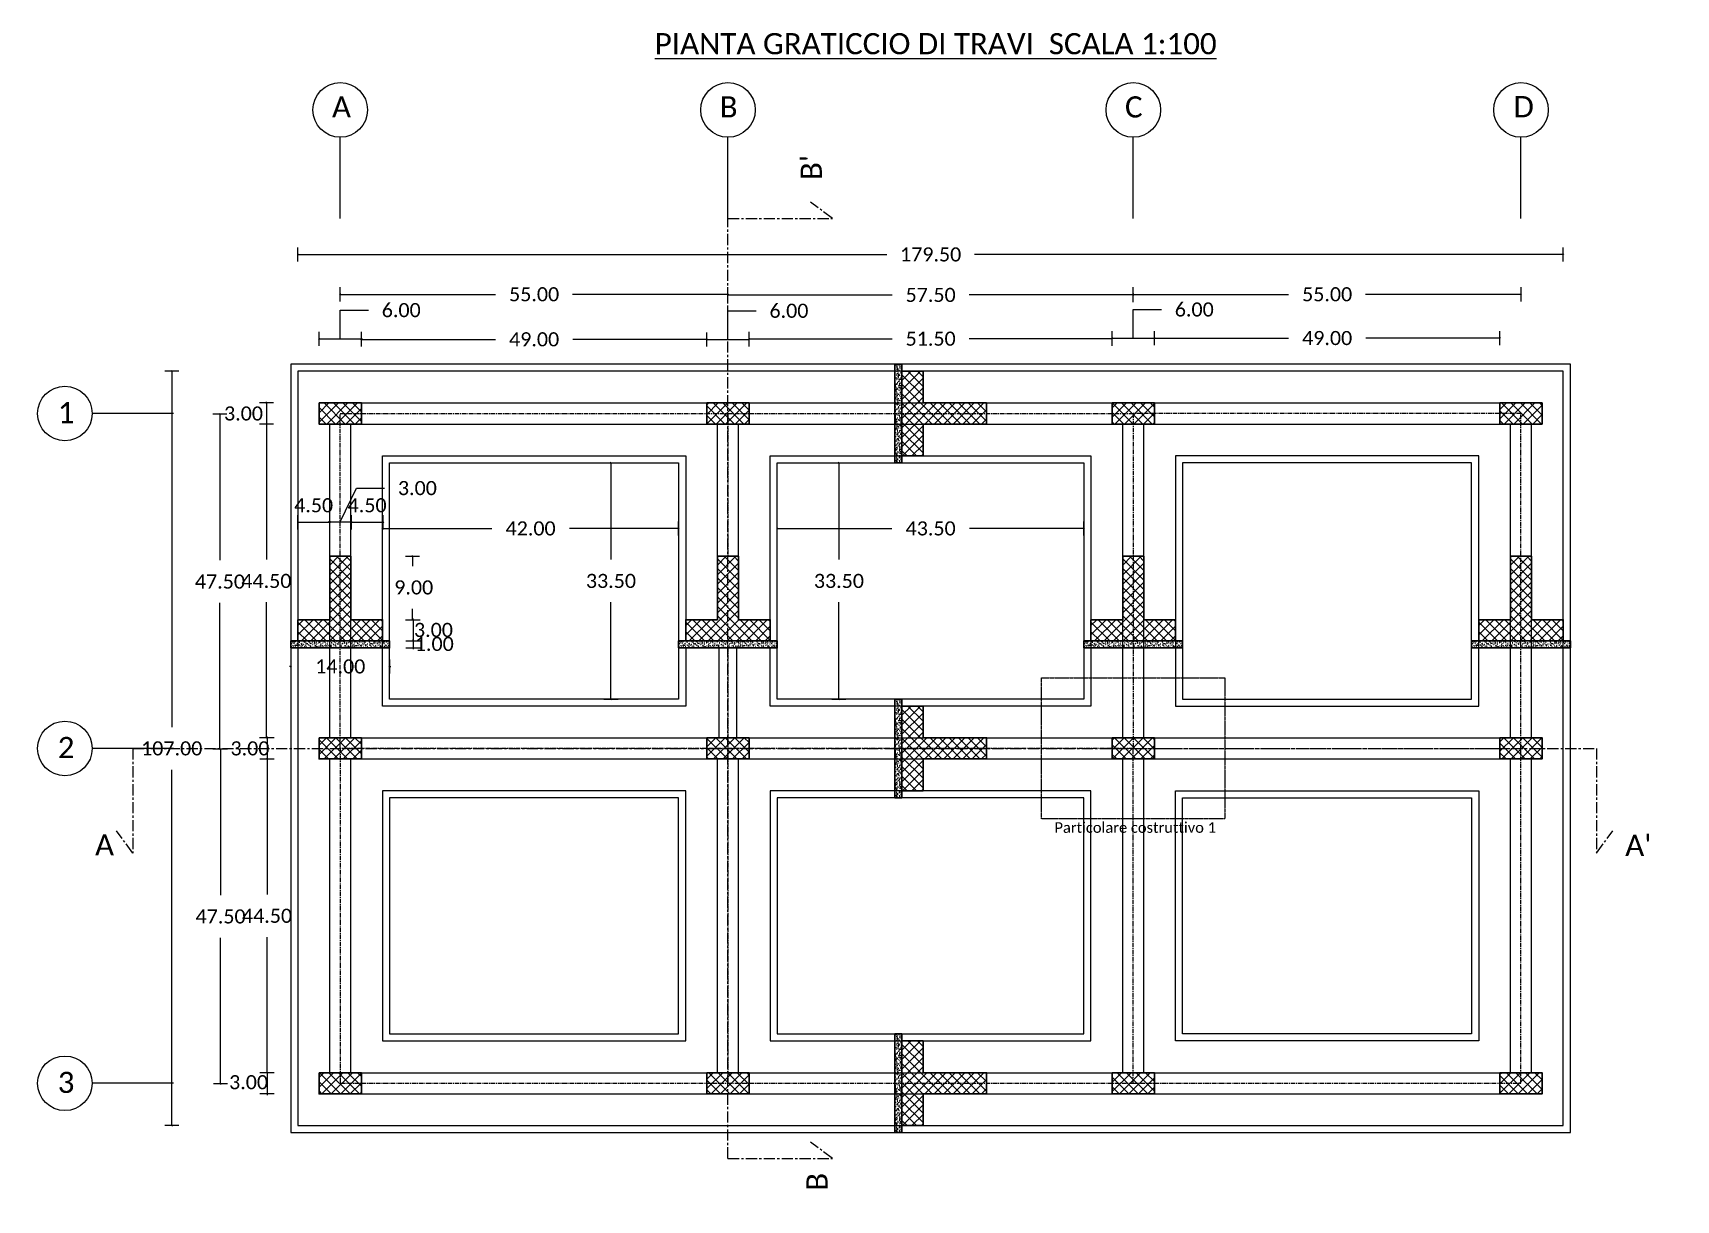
# Paper-space layout 'pianta A4' of a CAD drawing. Header units: millimetres. Extents: x 32 to 266, y 27 to 193.
# The model-space entities are those that its viewports show. They can reach past a viewport. Long polylines and large blocks are cut down to what shows.
import ezdxf

# ---------------------------------------------------------------- set-up
doc = ezdxf.new("R2010")
doc.units = ezdxf.units.MM
doc.linetypes.add('CENTRO', pattern=[50.8, 31.75, -6.35, 6.35, -6.35])
for name, color, linetype, lineweight in [('armature longitudinali', 5, 'Continuous', 25), ('Fondazione', 7, 'Continuous', 25), ('pilastri', 5, 'Continuous', 30)]:
    doc.layers.add(name, color=color, linetype=linetype, lineweight=lineweight)
doc.layers.add("linea d'asse", color=7, linetype='CENTRO')
doc.layers.add('linea di sezione', color=10, linetype='CENTRO')
doc.layers.get('Defpoints').off()
doc.styles.get("Standard").update_dxf_attribs({"font": 'calibri.ttf', "height": 2})
doc.dimstyles.new('per particolari', dxfattribs={"dimtxt": 2, "dimasz": 0.18, "dimexe": 1, "dimexo": 0.9, "dimgap": 2, "dimtad": 0, "dimtih": 1, "dimtoh": 1, "dimzin": 0, "dimdsep": 46, "dimtxsty": 'Standard', "dimblk": 'OBLIQUE', "dimcen": 0.09, "dimclrd": 252, "dimclre": 252, "dimadec": 0, "dimazin": 0, "dimtfac": 1, "dimtofl": 0, "dimtmove": 1, "dimatfit": 3, "dimfxl": 1, "dimfxlon": 1, "dimtolj": 1, "dimtzin": 0, "dimarcsym": 0})
pattern_1 = [(0, (-21.623, 0), (0, 6.985), [5.08, -1.905]), (90, (-21.623, 0), (-6.985, 4e-16), [5.08, -1.905])]

psp = doc.layouts.new('pianta A4')

# ---------------------------------------------------------------- texts
at = {"layer": 'Fondazione', "insert": (120.652, 193.022), "char_height": 3, "attachment_point": 1}
psp.add_mtext_dynamic_manual_height_columns('{\\LPIANTA GRATICCIO DI TRAVI  SCALA 1:100}', width=134.65926, gutter_width=10, heights=[0], dxfattribs=at)
at = {"layer": 'Fondazione', "color": 1, "insert": (177.353, 81.091), "char_height": 1.5, "attachment_point": 1}
psp.add_mtext_dynamic_manual_height_columns('Particolare costruttivo 1', width=50.18305, gutter_width=10, heights=[0], dxfattribs=at)

msp = doc.modelspace()

# ---------------------------------------------------------------- texts
at = {"layer": 'armature longitudinali', "ltscale": 0.5, "char_height": 0.3, "attachment_point": 1}
for s, insert in [('A', (2412.085, 1915.966)), ('B', (2417.585, 1915.966)), ('C', (2423.335, 1915.966)), ('D', (2428.848, 1915.969)), ('1', (2408.195, 1911.63)), ('2', (2408.195, 1906.88)), ('3', (2408.195, 1902.13))]:
    msp.add_mtext_dynamic_manual_height_columns(s, width=0.51035, gutter_width=0.5, heights=[0], dxfattribs=dict(at, insert=insert))
at = {"layer": 'linea di sezione', "ltscale": 0.5, "char_height": 0.3, "attachment_point": 1, "rotation": 90}
for s, insert in [("B'", (2418.735, 1914.778)), ('B', (2418.816, 1900.442))]:
    msp.add_mtext_dynamic_manual_height_columns(s, width=0.64436, gutter_width=10, heights=[0.568], dxfattribs=dict(at, insert=insert))
at = {"layer": 'linea di sezione', "ltscale": 0.5, "char_height": 0.3, "attachment_point": 1}
for s, heights, insert in [('A', [0], (2408.724, 1905.498)), ("A'", [0.568], (2430.431, 1905.492))]:
    msp.add_mtext_dynamic_manual_height_columns(s, width=0.64436, gutter_width=10, heights=heights, dxfattribs=dict(at, insert=insert))

# ---------------------------------------------------------------- blocks, each defined once
blk = doc.blocks.new('_Oblique')
at = {"color": 0, "linetype": 'ByBlock', "lineweight": -2}
blk.add_line((-0.5, -0.5), (0.5, 0.5), dxfattribs=at)
blk = doc.blocks.new('*D173')
at = {"layer": 'Fondazione', "color": 252, "linetype": 'Continuous', "lineweight": -2}
for p, q in [((76.04, 149.67), (76.04, 153.72)), ((76.04, 153.72), (80.04, 153.72)), ((73.04, 149.67), (79.04, 149.67))]:
    blk.add_line(p, q, dxfattribs=at)
at = {"layer": 'Fondazione', "color": 252, "lineweight": -2}
for p, q in [((73.04, 148.67), (73.04, 150.67)), ((79.04, 148.67), (79.04, 150.67))]:
    blk.add_line(p, q, dxfattribs=at)
at = {"layer": 'Fondazione', "color": 252, "lineweight": -2, "xscale": 0.18, "yscale": 0.18, "zscale": 0.18, "rotation": 180}
blk.add_blockref('_Oblique', (73.04, 149.67), dxfattribs=at)
at = {"layer": 'Fondazione', "color": 252, "lineweight": -2, "xscale": 0.18, "yscale": 0.18, "zscale": 0.18}
blk.add_blockref('_Oblique', (79.04, 149.67), dxfattribs=at)
at = {"layer": 'Fondazione', "color": 0, "insert": (84.69, 153.72), "char_height": 2, "attachment_point": 5}
blk.add_mtext('\\A1;6.00', dxfattribs=at)
blk = doc.blocks.new('*D174')
at = {"layer": 'Fondazione', "color": 252, "lineweight": -2}
for p, q in [((79.04, 148.58), (79.04, 150.58)), ((128.04, 148.58), (128.04, 150.58))]:
    blk.add_line(p, q, dxfattribs=at)
at = {"layer": 'Fondazione', "color": 252, "linetype": 'Continuous', "lineweight": -2}
for p, q in [((79.04, 149.58), (98.04, 149.58)), ((128.04, 149.58), (109.04, 149.58))]:
    blk.add_line(p, q, dxfattribs=at)
at = {"layer": 'Fondazione', "color": 252, "lineweight": -2, "xscale": 0.18, "yscale": 0.18, "zscale": 0.18, "rotation": 180}
blk.add_blockref('_Oblique', (79.04, 149.58), dxfattribs=at)
at = {"layer": 'Fondazione', "color": 252, "lineweight": -2, "xscale": 0.18, "yscale": 0.18, "zscale": 0.18}
blk.add_blockref('_Oblique', (128.04, 149.58), dxfattribs=at)
at = {"layer": 'Fondazione', "color": 0, "insert": (103.54, 149.58), "char_height": 2, "attachment_point": 5}
blk.add_mtext('\\A1;49.00', dxfattribs=at)
blk = doc.blocks.new('*D175')
at = {"layer": 'Fondazione', "color": 252, "linetype": 'Continuous', "lineweight": -2}
for p, q in [((131.04, 149.58), (131.04, 153.63)), ((131.04, 153.63), (135.04, 153.63)), ((128.04, 149.58), (134.04, 149.58))]:
    blk.add_line(p, q, dxfattribs=at)
at = {"layer": 'Fondazione', "color": 252, "lineweight": -2}
for p, q in [((128.04, 148.58), (128.04, 150.58)), ((134.04, 148.58), (134.04, 150.58))]:
    blk.add_line(p, q, dxfattribs=at)
at = {"layer": 'Fondazione', "color": 252, "lineweight": -2, "xscale": 0.18, "yscale": 0.18, "zscale": 0.18, "rotation": 180}
blk.add_blockref('_Oblique', (128.04, 149.58), dxfattribs=at)
at = {"layer": 'Fondazione', "color": 252, "lineweight": -2, "xscale": 0.18, "yscale": 0.18, "zscale": 0.18}
blk.add_blockref('_Oblique', (134.04, 149.58), dxfattribs=at)
at = {"layer": 'Fondazione', "color": 0, "insert": (139.69, 153.63), "char_height": 2, "attachment_point": 5}
blk.add_mtext('\\A1;6.00', dxfattribs=at)
blk = doc.blocks.new('*D176')
at = {"layer": 'Fondazione', "color": 252, "lineweight": -2}
for p, q in [((134.04, 148.67), (134.04, 150.67)), ((185.54, 148.67), (185.54, 150.67))]:
    blk.add_line(p, q, dxfattribs=at)
at = {"layer": 'Fondazione', "color": 252, "linetype": 'Continuous', "lineweight": -2}
for p, q in [((134.04, 149.67), (154.33, 149.67)), ((185.54, 149.67), (165.25, 149.67))]:
    blk.add_line(p, q, dxfattribs=at)
at = {"layer": 'Fondazione', "color": 252, "lineweight": -2, "xscale": 0.18, "yscale": 0.18, "zscale": 0.18, "rotation": 180}
blk.add_blockref('_Oblique', (134.04, 149.67), dxfattribs=at)
at = {"layer": 'Fondazione', "color": 252, "lineweight": -2, "xscale": 0.18, "yscale": 0.18, "zscale": 0.18}
blk.add_blockref('_Oblique', (185.54, 149.67), dxfattribs=at)
at = {"layer": 'Fondazione', "color": 0, "insert": (159.79, 149.67), "char_height": 2, "attachment_point": 5}
blk.add_mtext('\\A1;51.50', dxfattribs=at)
blk = doc.blocks.new('*D177')
at = {"layer": 'Fondazione', "color": 252, "linetype": 'Continuous', "lineweight": -2}
for p, q in [((188.54, 149.76), (188.54, 153.81)), ((188.54, 153.81), (192.54, 153.81)), ((185.54, 149.76), (191.54, 149.76))]:
    blk.add_line(p, q, dxfattribs=at)
at = {"layer": 'Fondazione', "color": 252, "lineweight": -2}
for p, q in [((185.54, 148.76), (185.54, 150.76)), ((191.54, 148.76), (191.54, 150.76))]:
    blk.add_line(p, q, dxfattribs=at)
at = {"layer": 'Fondazione', "color": 252, "lineweight": -2, "xscale": 0.18, "yscale": 0.18, "zscale": 0.18, "rotation": 180}
blk.add_blockref('_Oblique', (185.54, 149.76), dxfattribs=at)
at = {"layer": 'Fondazione', "color": 252, "lineweight": -2, "xscale": 0.18, "yscale": 0.18, "zscale": 0.18}
blk.add_blockref('_Oblique', (191.54, 149.76), dxfattribs=at)
at = {"layer": 'Fondazione', "color": 0, "insert": (197.19, 153.81), "char_height": 2, "attachment_point": 5}
blk.add_mtext('\\A1;6.00', dxfattribs=at)
blk = doc.blocks.new('*D178')
at = {"layer": 'Fondazione', "color": 252, "lineweight": -2}
for p, q in [((191.54, 148.76), (191.54, 150.76)), ((240.54, 148.76), (240.54, 150.76))]:
    blk.add_line(p, q, dxfattribs=at)
at = {"layer": 'Fondazione', "color": 252, "linetype": 'Continuous', "lineweight": -2}
for p, q in [((191.54, 149.76), (210.54, 149.76)), ((240.54, 149.76), (221.54, 149.76))]:
    blk.add_line(p, q, dxfattribs=at)
at = {"layer": 'Fondazione', "color": 252, "lineweight": -2, "xscale": 0.18, "yscale": 0.18, "zscale": 0.18, "rotation": 180}
blk.add_blockref('_Oblique', (191.54, 149.76), dxfattribs=at)
at = {"layer": 'Fondazione', "color": 252, "lineweight": -2, "xscale": 0.18, "yscale": 0.18, "zscale": 0.18}
blk.add_blockref('_Oblique', (240.54, 149.76), dxfattribs=at)
at = {"layer": 'Fondazione', "color": 0, "insert": (216.04, 149.76), "char_height": 2, "attachment_point": 5}
blk.add_mtext('\\A1;49.00', dxfattribs=at)
blk = doc.blocks.new('*D179')
at = {"layer": 'Fondazione', "color": 252, "lineweight": -2}
for p, q in [((70.04, 160.62), (70.04, 162.62)), ((249.54, 160.62), (249.54, 162.62))]:
    blk.add_line(p, q, dxfattribs=at)
at = {"layer": 'Fondazione', "color": 252, "linetype": 'Continuous', "lineweight": -2}
for p, q in [((70.04, 161.62), (153.59, 161.62)), ((249.54, 161.62), (165.99, 161.62))]:
    blk.add_line(p, q, dxfattribs=at)
at = {"layer": 'Fondazione', "color": 252, "lineweight": -2, "xscale": 0.18, "yscale": 0.18, "zscale": 0.18, "rotation": 180}
blk.add_blockref('_Oblique', (70.04, 161.62), dxfattribs=at)
at = {"layer": 'Fondazione', "color": 252, "lineweight": -2, "xscale": 0.18, "yscale": 0.18, "zscale": 0.18}
blk.add_blockref('_Oblique', (249.54, 161.62), dxfattribs=at)
at = {"layer": 'Fondazione', "color": 0, "insert": (159.79, 161.62), "char_height": 2, "attachment_point": 5}
blk.add_mtext('\\A1;179.50', dxfattribs=at)
blk = doc.blocks.new('*D180')
at = {"layer": 'Fondazione', "color": 252, "lineweight": -2}
for p, q in [((76.04, 154.97), (76.04, 156.97)), ((131.04, 154.97), (131.04, 156.97))]:
    blk.add_line(p, q, dxfattribs=at)
at = {"layer": 'Fondazione', "color": 252, "linetype": 'Continuous', "lineweight": -2}
for p, q in [((76.04, 155.97), (98.08, 155.97)), ((131.04, 155.97), (109, 155.97))]:
    blk.add_line(p, q, dxfattribs=at)
at = {"layer": 'Fondazione', "color": 252, "lineweight": -2, "xscale": 0.18, "yscale": 0.18, "zscale": 0.18, "rotation": 180}
blk.add_blockref('_Oblique', (76.04, 155.97), dxfattribs=at)
at = {"layer": 'Fondazione', "color": 252, "lineweight": -2, "xscale": 0.18, "yscale": 0.18, "zscale": 0.18}
blk.add_blockref('_Oblique', (131.04, 155.97), dxfattribs=at)
at = {"layer": 'Fondazione', "color": 0, "insert": (103.54, 155.97), "char_height": 2, "attachment_point": 5}
blk.add_mtext('\\A1;55.00', dxfattribs=at)
blk = doc.blocks.new('*D181')
at = {"layer": 'Fondazione', "color": 252, "lineweight": -2}
for p, q in [((131.04, 154.88), (131.04, 156.88)), ((188.54, 154.88), (188.54, 156.88))]:
    blk.add_line(p, q, dxfattribs=at)
at = {"layer": 'Fondazione', "color": 252, "linetype": 'Continuous', "lineweight": -2}
for p, q in [((131.04, 155.88), (154.33, 155.88)), ((188.54, 155.88), (165.25, 155.88))]:
    blk.add_line(p, q, dxfattribs=at)
at = {"layer": 'Fondazione', "color": 252, "lineweight": -2, "xscale": 0.18, "yscale": 0.18, "zscale": 0.18, "rotation": 180}
blk.add_blockref('_Oblique', (131.04, 155.88), dxfattribs=at)
at = {"layer": 'Fondazione', "color": 252, "lineweight": -2, "xscale": 0.18, "yscale": 0.18, "zscale": 0.18}
blk.add_blockref('_Oblique', (188.54, 155.88), dxfattribs=at)
at = {"layer": 'Fondazione', "color": 0, "insert": (159.79, 155.88), "char_height": 2, "attachment_point": 5}
blk.add_mtext('\\A1;57.50', dxfattribs=at)
blk = doc.blocks.new('*D182')
at = {"layer": 'Fondazione', "color": 252, "lineweight": -2}
for p, q in [((188.54, 154.97), (188.54, 156.97)), ((243.54, 154.97), (243.54, 156.97))]:
    blk.add_line(p, q, dxfattribs=at)
at = {"layer": 'Fondazione', "color": 252, "linetype": 'Continuous', "lineweight": -2}
for p, q in [((188.54, 155.97), (210.58, 155.97)), ((243.54, 155.97), (221.5, 155.97))]:
    blk.add_line(p, q, dxfattribs=at)
at = {"layer": 'Fondazione', "color": 252, "lineweight": -2, "xscale": 0.18, "yscale": 0.18, "zscale": 0.18, "rotation": 180}
blk.add_blockref('_Oblique', (188.54, 155.97), dxfattribs=at)
at = {"layer": 'Fondazione', "color": 252, "lineweight": -2, "xscale": 0.18, "yscale": 0.18, "zscale": 0.18}
blk.add_blockref('_Oblique', (243.54, 155.97), dxfattribs=at)
at = {"layer": 'Fondazione', "color": 0, "insert": (216.04, 155.97), "char_height": 2, "attachment_point": 5}
blk.add_mtext('\\A1;55.00', dxfattribs=at)
blk = doc.blocks.new('*D183')
at = {"layer": 'Fondazione', "color": 252, "lineweight": -2}
for p, q in [((66.56, 140.56), (64.56, 140.56)), ((66.56, 137.56), (64.56, 137.56))]:
    blk.add_line(p, q, dxfattribs=at)
at = {"layer": 'Fondazione', "color": 252, "linetype": 'Continuous', "lineweight": -2}
for p, q in [((65.56, 140.56), (65.56, 140.74)), ((65.56, 140.56), (65.56, 137.56)), ((65.56, 137.56), (65.56, 137.38))]:
    blk.add_line(p, q, dxfattribs=at)
at = {"layer": 'Fondazione', "color": 252, "lineweight": -2, "xscale": 0.18, "yscale": 0.18, "zscale": 0.18}
for p, rotation in [((65.56, 140.56), 270), ((65.56, 137.56), 90)]:
    blk.add_blockref('_Oblique', p, dxfattribs=dict(at, rotation=rotation))
at = {"layer": 'Fondazione', "color": 0, "insert": (62.31, 139.06), "char_height": 2, "attachment_point": 5}
blk.add_mtext('\\A1;3.00', dxfattribs=at)
blk = doc.blocks.new('*D184')
at = {"layer": 'Fondazione', "color": 252, "lineweight": -2}
for p, q in [((66.56, 137.56), (64.56, 137.56)), ((66.56, 93.06), (64.56, 93.06))]:
    blk.add_line(p, q, dxfattribs=at)
at = {"layer": 'Fondazione', "color": 252, "linetype": 'Continuous', "lineweight": -2}
for p, q in [((65.56, 137.56), (65.56, 118.34)), ((65.56, 93.06), (65.56, 112.29))]:
    blk.add_line(p, q, dxfattribs=at)
at = {"layer": 'Fondazione', "color": 252, "lineweight": -2, "xscale": 0.18, "yscale": 0.18, "zscale": 0.18}
for p, rotation in [((65.56, 137.56), 90), ((65.56, 93.06), 270)]:
    blk.add_blockref('_Oblique', p, dxfattribs=dict(at, rotation=rotation))
at = {"layer": 'Fondazione', "color": 0, "insert": (65.56, 115.31), "char_height": 2, "attachment_point": 5}
blk.add_mtext('\\A1;44.50', dxfattribs=at)
blk = doc.blocks.new('*D185')
at = {"layer": 'Fondazione', "color": 252, "lineweight": -2}
for p, q in [((66.65, 93.06), (64.65, 93.06)), ((66.65, 90.06), (64.65, 90.06))]:
    blk.add_line(p, q, dxfattribs=at)
at = {"layer": 'Fondazione', "color": 252, "linetype": 'Continuous', "lineweight": -2}
for p, q in [((65.65, 93.06), (65.65, 93.24)), ((65.65, 93.06), (65.65, 90.06)), ((65.65, 90.06), (65.65, 89.88))]:
    blk.add_line(p, q, dxfattribs=at)
at = {"layer": 'Fondazione', "color": 252, "lineweight": -2, "xscale": 0.18, "yscale": 0.18, "zscale": 0.18}
for p, rotation in [((65.65, 93.06), 270), ((65.65, 90.06), 90)]:
    blk.add_blockref('_Oblique', p, dxfattribs=dict(at, rotation=rotation))
at = {"layer": 'Fondazione', "color": 0, "insert": (63.23, 91.56), "char_height": 2, "attachment_point": 5}
blk.add_mtext('\\A1;3.00', dxfattribs=at)
blk = doc.blocks.new('*D186')
at = {"layer": 'Fondazione', "color": 252, "lineweight": -2}
for p, q in [((66.65, 90.06), (64.65, 90.06)), ((66.65, 45.56), (64.65, 45.56))]:
    blk.add_line(p, q, dxfattribs=at)
at = {"layer": 'Fondazione', "color": 252, "linetype": 'Continuous', "lineweight": -2}
for p, q in [((65.65, 90.06), (65.65, 70.84)), ((65.65, 45.56), (65.65, 64.79))]:
    blk.add_line(p, q, dxfattribs=at)
at = {"layer": 'Fondazione', "color": 252, "lineweight": -2, "xscale": 0.18, "yscale": 0.18, "zscale": 0.18}
for p, rotation in [((65.65, 90.06), 90), ((65.65, 45.56), 270)]:
    blk.add_blockref('_Oblique', p, dxfattribs=dict(at, rotation=rotation))
at = {"layer": 'Fondazione', "color": 0, "insert": (65.65, 67.81), "char_height": 2, "attachment_point": 5}
blk.add_mtext('\\A1;44.50', dxfattribs=at)
blk = doc.blocks.new('*D187')
at = {"layer": 'Fondazione', "color": 252, "lineweight": -2}
for p, q in [((66.65, 45.56), (64.65, 45.56)), ((66.65, 42.56), (64.65, 42.56))]:
    blk.add_line(p, q, dxfattribs=at)
at = {"layer": 'Fondazione', "color": 252, "linetype": 'Continuous', "lineweight": -2}
for p, q in [((65.65, 45.56), (65.65, 45.74)), ((65.65, 45.56), (65.65, 42.56)), ((65.65, 42.56), (65.65, 42.38))]:
    blk.add_line(p, q, dxfattribs=at)
at = {"layer": 'Fondazione', "color": 252, "lineweight": -2, "xscale": 0.18, "yscale": 0.18, "zscale": 0.18}
for p, rotation in [((65.65, 45.56), 270), ((65.65, 42.56), 90)]:
    blk.add_blockref('_Oblique', p, dxfattribs=dict(at, rotation=rotation))
at = {"layer": 'Fondazione', "color": 0, "insert": (63.03, 44.21), "char_height": 2, "attachment_point": 5}
blk.add_mtext('\\A1;3.00', dxfattribs=at)
blk = doc.blocks.new('*D188')
at = {"layer": 'Fondazione', "color": 252, "lineweight": -2}
for p, q in [((113.44, 132.06), (115.44, 132.06)), ((113.44, 98.56), (115.44, 98.56))]:
    blk.add_line(p, q, dxfattribs=at)
at = {"layer": 'Fondazione', "color": 252, "linetype": 'Continuous', "lineweight": -2}
for p, q in [((114.44, 132.06), (114.44, 118.34)), ((114.44, 98.56), (114.44, 112.29))]:
    blk.add_line(p, q, dxfattribs=at)
at = {"layer": 'Fondazione', "color": 252, "lineweight": -2, "xscale": 0.18, "yscale": 0.18, "zscale": 0.18}
for p, rotation in [((114.44, 132.06), 90), ((114.44, 98.56), 270)]:
    blk.add_blockref('_Oblique', p, dxfattribs=dict(at, rotation=rotation))
at = {"layer": 'Fondazione', "color": 0, "insert": (114.44, 115.31), "char_height": 2, "attachment_point": 5}
blk.add_mtext('\\A1;33.50', dxfattribs=at)
blk = doc.blocks.new('*D189')
at = {"layer": 'Fondazione', "color": 252, "lineweight": -2}
for p, q in [((82.04, 121.76), (82.04, 123.76)), ((124.04, 121.76), (124.04, 123.76))]:
    blk.add_line(p, q, dxfattribs=at)
at = {"layer": 'Fondazione', "color": 252, "linetype": 'Continuous', "lineweight": -2}
for p, q in [((82.04, 122.76), (97.54, 122.76)), ((124.04, 122.76), (108.54, 122.76))]:
    blk.add_line(p, q, dxfattribs=at)
at = {"layer": 'Fondazione', "color": 252, "lineweight": -2, "xscale": 0.18, "yscale": 0.18, "zscale": 0.18, "rotation": 180}
blk.add_blockref('_Oblique', (82.04, 122.76), dxfattribs=at)
at = {"layer": 'Fondazione', "color": 252, "lineweight": -2, "xscale": 0.18, "yscale": 0.18, "zscale": 0.18}
blk.add_blockref('_Oblique', (124.04, 122.76), dxfattribs=at)
at = {"layer": 'Fondazione', "color": 0, "insert": (103.04, 122.76), "char_height": 2, "attachment_point": 5}
blk.add_mtext('\\A1;42.00', dxfattribs=at)
blk = doc.blocks.new('*D190')
at = {"layer": 'Fondazione', "color": 252, "lineweight": -2}
for p, q in [((138.04, 121.76), (138.04, 123.76)), ((181.54, 121.76), (181.54, 123.76))]:
    blk.add_line(p, q, dxfattribs=at)
at = {"layer": 'Fondazione', "color": 252, "linetype": 'Continuous', "lineweight": -2}
for p, q in [((138.04, 122.76), (154.29, 122.76)), ((181.54, 122.76), (165.29, 122.76))]:
    blk.add_line(p, q, dxfattribs=at)
at = {"layer": 'Fondazione', "color": 252, "lineweight": -2, "xscale": 0.18, "yscale": 0.18, "zscale": 0.18, "rotation": 180}
blk.add_blockref('_Oblique', (138.04, 122.76), dxfattribs=at)
at = {"layer": 'Fondazione', "color": 252, "lineweight": -2, "xscale": 0.18, "yscale": 0.18, "zscale": 0.18}
blk.add_blockref('_Oblique', (181.54, 122.76), dxfattribs=at)
at = {"layer": 'Fondazione', "color": 0, "insert": (159.79, 122.76), "char_height": 2, "attachment_point": 5}
blk.add_mtext('\\A1;43.50', dxfattribs=at)
blk = doc.blocks.new('*D191')
at = {"layer": 'Fondazione', "color": 252, "lineweight": -2}
for p, q in [((145.78, 132.06), (147.78, 132.06)), ((145.78, 98.56), (147.78, 98.56))]:
    blk.add_line(p, q, dxfattribs=at)
at = {"layer": 'Fondazione', "color": 252, "linetype": 'Continuous', "lineweight": -2}
for p, q in [((146.78, 132.06), (146.78, 118.34)), ((146.78, 98.56), (146.78, 112.29))]:
    blk.add_line(p, q, dxfattribs=at)
at = {"layer": 'Fondazione', "color": 252, "lineweight": -2, "xscale": 0.18, "yscale": 0.18, "zscale": 0.18}
for p, rotation in [((146.78, 132.06), 90), ((146.78, 98.56), 270)]:
    blk.add_blockref('_Oblique', p, dxfattribs=dict(at, rotation=rotation))
at = {"layer": 'Fondazione', "color": 0, "insert": (146.78, 115.31), "char_height": 2, "attachment_point": 5}
blk.add_mtext('\\A1;33.50', dxfattribs=at)
blk = doc.blocks.new('*D192')
at = {"layer": 'Fondazione', "color": 252, "lineweight": -2}
for p, q in [((59.97, 138.97), (57.97, 138.97)), ((59.97, 91.47), (57.97, 91.47))]:
    blk.add_line(p, q, dxfattribs=at)
at = {"layer": 'Fondazione', "color": 252, "linetype": 'Continuous', "lineweight": -2}
for p, q in [((58.97, 138.97), (58.97, 118.25)), ((58.97, 91.47), (58.97, 112.2))]:
    blk.add_line(p, q, dxfattribs=at)
at = {"layer": 'Fondazione', "color": 252, "lineweight": -2, "xscale": 0.18, "yscale": 0.18, "zscale": 0.18}
for p, rotation in [((58.97, 138.97), 90), ((58.97, 91.47), 270)]:
    blk.add_blockref('_Oblique', p, dxfattribs=dict(at, rotation=rotation))
at = {"layer": 'Fondazione', "color": 0, "insert": (58.97, 115.22), "char_height": 2, "attachment_point": 5}
blk.add_mtext('\\A1;47.50', dxfattribs=at)
blk = doc.blocks.new('*D193')
at = {"layer": 'Fondazione', "color": 252, "lineweight": -2}
for p, q in [((60.06, 91.47), (58.06, 91.47)), ((60.06, 43.97), (58.06, 43.97))]:
    blk.add_line(p, q, dxfattribs=at)
at = {"layer": 'Fondazione', "color": 252, "linetype": 'Continuous', "lineweight": -2}
for p, q in [((59.06, 91.47), (59.06, 70.75)), ((59.06, 43.97), (59.06, 64.7))]:
    blk.add_line(p, q, dxfattribs=at)
at = {"layer": 'Fondazione', "color": 252, "lineweight": -2, "xscale": 0.18, "yscale": 0.18, "zscale": 0.18}
for p, rotation in [((59.06, 91.47), 90), ((59.06, 43.97), 270)]:
    blk.add_blockref('_Oblique', p, dxfattribs=dict(at, rotation=rotation))
at = {"layer": 'Fondazione', "color": 0, "insert": (59.06, 67.72), "char_height": 2, "attachment_point": 5}
blk.add_mtext('\\A1;47.50', dxfattribs=at)
blk = doc.blocks.new('*D194')
at = {"layer": 'Fondazione', "color": 252, "lineweight": -2}
for p, q in [((53.13, 145.06), (51.13, 145.06)), ((53.13, 38.06), (51.13, 38.06))]:
    blk.add_line(p, q, dxfattribs=at)
at = {"layer": 'Fondazione', "color": 252, "linetype": 'Continuous', "lineweight": -2}
for p, q in [((52.13, 145.06), (52.13, 94.59)), ((52.13, 38.06), (52.13, 88.54))]:
    blk.add_line(p, q, dxfattribs=at)
at = {"layer": 'Fondazione', "color": 252, "lineweight": -2, "xscale": 0.18, "yscale": 0.18, "zscale": 0.18}
for p, rotation in [((52.13, 145.06), 90), ((52.13, 38.06), 270)]:
    blk.add_blockref('_Oblique', p, dxfattribs=dict(at, rotation=rotation))
at = {"layer": 'Fondazione', "color": 0, "insert": (52.13, 91.56), "char_height": 2, "attachment_point": 5}
blk.add_mtext('\\A1;107.00', dxfattribs=at)
blk = doc.blocks.new('*D195')
at = {"layer": 'Fondazione', "color": 252, "lineweight": -2}
for p, q in [((85.27, 118.81), (87.27, 118.81)), ((85.27, 109.81), (87.27, 109.81))]:
    blk.add_line(p, q, dxfattribs=at)
at = {"layer": 'Fondazione', "color": 252, "linetype": 'Continuous', "lineweight": -2}
for p, q in [((86.27, 118.81), (86.27, 117.42)), ((86.27, 109.81), (86.27, 111.37))]:
    blk.add_line(p, q, dxfattribs=at)
at = {"layer": 'Fondazione', "color": 252, "lineweight": -2, "xscale": 0.18, "yscale": 0.18, "zscale": 0.18}
for p, rotation in [((86.27, 118.81), 90), ((86.27, 109.81), 270)]:
    blk.add_blockref('_Oblique', p, dxfattribs=dict(at, rotation=rotation))
at = {"layer": 'Fondazione', "color": 0, "insert": (86.46, 114.39), "char_height": 2, "attachment_point": 5}
blk.add_mtext('\\A1;9.00', dxfattribs=at)
blk = doc.blocks.new('*D196')
at = {"layer": 'Fondazione', "color": 252, "linetype": 'Continuous', "lineweight": -2}
for p, q in [((76.04, 123.72), (78.32, 128.48)), ((78.32, 128.48), (82.32, 128.48)), ((74.54, 123.72), (74.36, 123.72)), ((74.54, 123.72), (77.54, 123.72)), ((77.54, 123.72), (77.72, 123.72))]:
    blk.add_line(p, q, dxfattribs=at)
at = {"layer": 'Fondazione', "color": 252, "lineweight": -2}
for p, q in [((74.54, 122.72), (74.54, 124.72)), ((77.54, 122.72), (77.54, 124.72))]:
    blk.add_line(p, q, dxfattribs=at)
at = {"layer": 'Fondazione', "color": 252, "lineweight": -2, "xscale": 0.18, "yscale": 0.18, "zscale": 0.18}
blk.add_blockref('_Oblique', (74.54, 123.72), dxfattribs=at)
at = {"layer": 'Fondazione', "color": 252, "lineweight": -2, "xscale": 0.18, "yscale": 0.18, "zscale": 0.18, "rotation": 180}
blk.add_blockref('_Oblique', (77.54, 123.72), dxfattribs=at)
at = {"layer": 'Fondazione', "color": 0, "insert": (86.98, 128.48), "char_height": 2, "attachment_point": 5}
blk.add_mtext('\\A1;3.00', dxfattribs=at)
blk = doc.blocks.new('*D197')
at = {"layer": 'Fondazione', "color": 252, "lineweight": -2}
for p, q in [((70.04, 122.63), (70.04, 124.63)), ((74.54, 122.63), (74.54, 124.63))]:
    blk.add_line(p, q, dxfattribs=at)
at = {"layer": 'Fondazione', "color": 252, "linetype": 'Continuous', "lineweight": -2}
blk.add_line((74.54, 123.63), (70.04, 123.63), dxfattribs=at)
at = {"layer": 'Fondazione', "color": 252, "lineweight": -2, "xscale": 0.18, "yscale": 0.18, "zscale": 0.18, "rotation": 180}
blk.add_blockref('_Oblique', (70.04, 123.63), dxfattribs=at)
at = {"layer": 'Fondazione', "color": 252, "lineweight": -2, "xscale": 0.18, "yscale": 0.18, "zscale": 0.18}
blk.add_blockref('_Oblique', (74.54, 123.63), dxfattribs=at)
at = {"layer": 'Fondazione', "color": 0, "insert": (72.26, 126.04), "char_height": 2, "attachment_point": 5}
blk.add_mtext('\\A1;4.50', dxfattribs=at)
blk = doc.blocks.new('*D198')
at = {"layer": 'Fondazione', "color": 252, "lineweight": -2}
for p, q in [((85.36, 109.81), (87.36, 109.81)), ((85.36, 106.81), (87.36, 106.81))]:
    blk.add_line(p, q, dxfattribs=at)
at = {"layer": 'Fondazione', "color": 252, "linetype": 'Continuous', "lineweight": -2}
for p, q in [((86.36, 109.81), (86.36, 109.99)), ((86.36, 109.81), (86.36, 106.81)), ((86.36, 106.81), (86.36, 106.63))]:
    blk.add_line(p, q, dxfattribs=at)
at = {"layer": 'Fondazione', "color": 252, "lineweight": -2, "xscale": 0.18, "yscale": 0.18, "zscale": 0.18}
for p, rotation in [((86.36, 109.81), 270), ((86.36, 106.81), 90)]:
    blk.add_blockref('_Oblique', p, dxfattribs=dict(at, rotation=rotation))
at = {"layer": 'Fondazione', "color": 0, "insert": (89.26, 108.36), "char_height": 2, "attachment_point": 5}
blk.add_mtext('\\A1;3.00', dxfattribs=at)
blk = doc.blocks.new('*D199')
at = {"layer": 'Fondazione', "color": 252, "lineweight": -2}
for p, q in [((85.36, 106.81), (87.36, 106.81)), ((85.36, 105.81), (87.36, 105.81))]:
    blk.add_line(p, q, dxfattribs=at)
at = {"layer": 'Fondazione', "color": 252, "linetype": 'Continuous', "lineweight": -2}
for p, q in [((86.36, 106.81), (86.36, 106.99)), ((86.36, 106.81), (86.36, 105.81)), ((86.36, 105.81), (86.36, 105.63))]:
    blk.add_line(p, q, dxfattribs=at)
at = {"layer": 'Fondazione', "color": 252, "lineweight": -2, "xscale": 0.18, "yscale": 0.18, "zscale": 0.18}
for p, rotation in [((86.36, 106.81), 270), ((86.36, 105.81), 90)]:
    blk.add_blockref('_Oblique', p, dxfattribs=dict(at, rotation=rotation))
at = {"layer": 'Fondazione', "color": 0, "insert": (89.38, 106.38), "char_height": 2, "attachment_point": 5}
blk.add_mtext('\\A1;1.00', dxfattribs=at)
blk = doc.blocks.new('*D200')
at = {"layer": 'Fondazione', "color": 252, "linetype": 'Continuous', "lineweight": -2}
for p, q in [((69.04, 103.18), (68.86, 103.18)), ((83.04, 103.18), (83.22, 103.18))]:
    blk.add_line(p, q, dxfattribs=at)
at = {"layer": 'Fondazione', "color": 252, "lineweight": -2}
for p, q in [((69.04, 104.18), (69.04, 102.18)), ((83.04, 104.18), (83.04, 102.18))]:
    blk.add_line(p, q, dxfattribs=at)
at = {"layer": 'Fondazione', "color": 252, "lineweight": -2, "xscale": 0.18, "yscale": 0.18, "zscale": 0.18}
blk.add_blockref('_Oblique', (69.04, 103.18), dxfattribs=at)
at = {"layer": 'Fondazione', "color": 252, "lineweight": -2, "xscale": 0.18, "yscale": 0.18, "zscale": 0.18, "rotation": 180}
blk.add_blockref('_Oblique', (83.04, 103.18), dxfattribs=at)
at = {"layer": 'Fondazione', "color": 0, "insert": (76.04, 103.18), "char_height": 2, "attachment_point": 5}
blk.add_mtext('\\A1;14.00', dxfattribs=at)
blk = doc.blocks.new('*D201')
at = {"layer": 'Fondazione', "color": 252, "lineweight": -2}
for p, q in [((77.63, 122.63), (77.63, 124.63)), ((82.13, 122.63), (82.13, 124.63))]:
    blk.add_line(p, q, dxfattribs=at)
at = {"layer": 'Fondazione', "color": 252, "linetype": 'Continuous', "lineweight": -2}
blk.add_line((82.13, 123.63), (77.63, 123.63), dxfattribs=at)
at = {"layer": 'Fondazione', "color": 252, "lineweight": -2, "xscale": 0.18, "yscale": 0.18, "zscale": 0.18, "rotation": 180}
blk.add_blockref('_Oblique', (77.63, 123.63), dxfattribs=at)
at = {"layer": 'Fondazione', "color": 252, "lineweight": -2, "xscale": 0.18, "yscale": 0.18, "zscale": 0.18}
blk.add_blockref('_Oblique', (82.13, 123.63), dxfattribs=at)
at = {"layer": 'Fondazione', "color": 0, "insert": (79.85, 126.04), "char_height": 2, "attachment_point": 5}
blk.add_mtext('\\A1;4.50', dxfattribs=at)

# ---------------------------------------------------------------- dimensions: what is measured, and where the dimension line sits
at = {"layer": 'Fondazione'}
for base, p1, p2, picture, middle in [((249.537, 161.615), (70.037, 145.065), (249.537, 145.065), '*D179', (159.787, 161.615)), ((131.037, 155.971), (76.037, 139.065), (131.037, 139.065), '*D180', (103.537, 155.971)), ((188.537, 155.881), (131.037, 139.065), (188.537, 139.065), '*D181', (159.787, 155.881)), ((243.537, 155.971), (188.537, 139.065), (243.537, 139.065), '*D182', (216.037, 155.971)), ((79.037, 149.672), (73.037, 140.565), (79.037, 140.565), '*D173', (82.037, 153.721)), ((134.037, 149.582), (128.037, 140.565), (134.037, 140.565), '*D175', (137.037, 153.631)), ((191.537, 149.762), (185.537, 140.565), (191.537, 140.565), '*D177', (194.537, 153.811)), ((128.037, 149.582), (79.037, 140.565), (128.037, 140.565), '*D174', (103.537, 149.582)), ((185.537, 149.672), (134.037, 140.565), (185.537, 140.565), '*D176', (159.787, 149.672)), ((240.537, 149.762), (191.537, 140.565), (240.537, 140.565), '*D178', (216.037, 149.762)), ((124.037, 122.764), (82.037, 115.315), (124.037, 115.315), '*D189', (103.037, 122.764)), ((181.537, 122.764), (138.037, 119.94), (181.537, 119.94), '*D190', (159.787, 122.764)), ((83.037, 103.175), (69.037, 107.734), (83.037, 107.734), '*D200', (76.037, 103.175))]:
    dim = psp.add_linear_dim(base=base, p1=p1, p2=p2, dimstyle='per particolari', dxfattribs=at)
    dim.commit()
    dim.dimension.update_dxf_attribs({"geometry": picture, "text_midpoint": middle})
for base, p1, p2, picture, middle in [((52.135, 38.065), (70.037, 145.065), (70.037, 38.065), '*D194', (52.135, 91.565)), ((58.973, 91.475), (76.966, 138.975), (76.966, 91.475), '*D192', (58.973, 115.225)), ((65.56, 93.065), (74.537, 137.565), (74.537, 93.065), '*D184', (65.56, 115.315)), ((114.442, 98.565), (103.537, 132.065), (103.537, 98.565), '*D188', (114.442, 115.315)), ((146.778, 98.565), (138.037, 132.065), (138.037, 98.565), '*D191', (146.778, 115.315)), ((59.063, 43.975), (76.966, 91.475), (76.966, 43.975), '*D193', (59.063, 67.725)), ((65.65, 45.565), (76.037, 90.065), (76.037, 45.565), '*D186', (65.65, 67.815))]:
    dim = psp.add_linear_dim(base=base, p1=p1, p2=p2, angle=90, dimstyle='per particolari', dxfattribs=at)
    dim.commit()
    dim.dimension.update_dxf_attribs({"geometry": picture, "text_midpoint": middle})
for base, p1, p2, picture, middle in [((65.56, 137.565), (73.037, 140.565), (73.037, 137.565), '*D183', (62.312, 139.065)), ((86.273, 109.815), (77.537, 118.815), (77.537, 109.815), '*D195', (86.458, 114.392)), ((86.363, 106.815), (82.037, 109.815), (82.037, 106.815), '*D198', (89.26, 108.361)), ((86.363, 105.815), (83.037, 106.815), (83.037, 105.815), '*D199', (89.384, 106.382)), ((65.65, 90.065), (73.037, 93.065), (73.037, 90.065), '*D185', (63.23, 91.565)), ((65.65, 42.565), (73.037, 45.565), (73.037, 42.565), '*D187', (63.033, 44.209))]:
    dim = psp.add_linear_dim(base=base, p1=p1, p2=p2, angle=90, dimstyle='per particolari', dxfattribs=at)
    dim.commit()
    dim.dimension.update_dxf_attribs({"geometry": picture, "text_midpoint": middle, "dimtype": 160})
for base, p1, p2, picture, middle in [((77.537, 123.724), (74.537, 118.815), (77.537, 118.815), '*D196', (84.322, 128.478)), ((70.037, 123.634), (74.537, 109.815), (70.037, 109.815), '*D197', (72.265, 126.037)), ((77.627, 123.634), (82.127, 109.815), (77.627, 109.815), '*D201', (79.855, 126.037))]:
    dim = psp.add_linear_dim(base=base, p1=p1, p2=p2, dimstyle='per particolari', dxfattribs=at)
    dim.commit()
    dim.dimension.update_dxf_attribs({"geometry": picture, "text_midpoint": middle, "dimtype": 160})

# ---------------------------------------------------------------- hatches: boundary and pattern name
at = {"layer": 'Fondazione', "true_color": 0x939598, "transparency": 33554628}
h = msp.add_hatch(dxfattribs=at)
h.set_pattern_fill('AR-SAND', color=252, scale=0.0009, angle=-90)
h.set_pattern_definition([(307.5, (511.92903, 4329.170382), (0.04404719136, 0.00144002817), [0, -0.0347472, 0, -0.038862, 0, -0.0371475]), (277.5, (511.92903, 4329.17038), (0.064514259, -0.0404570955), [0, -0.0187452, 0, -0.0313182, 0, -0.0120015]), (237.5, (511.92903, 4329.1985), (0.0001293466, -0.0711893133), [0, -0.01143, 0, -0.041148, 0, -0.053721]), (227.5, (511.92903, 4329.1985), (0.0200636391, -0.0687200807), [0, -0.005715, 0, -0.0269748, 0, -0.030861])])
h.paths.add_polyline_path([(2420.071, 1910.767), (2420.171, 1910.767), (2420.171, 1912.067), (2420.171, 1912.167), (2420.071, 1912.167)])
at = {"layer": 'Fondazione', "true_color": 0x939598}
h = msp.add_hatch(dxfattribs=at)
h.set_pattern_fill('ANSI37', color=252, scale=0.03, angle=-90)
h.set_pattern_definition([(315, (511.92903, 4329.17038), (0.067351921, 0.067351921), []), (45, (511.92903, 4329.17038), (-0.067351921, 0.067351921), [])])
h.paths.add_polyline_path([(2420.471, 1910.867), (2420.471, 1911.317), (2421.371, 1911.317), (2421.371, 1911.617), (2420.471, 1911.617), (2420.471, 1912.067), (2420.171, 1912.067), (2420.171, 1910.867)])
h = msp.add_hatch(dxfattribs=at)
h.set_pattern_fill('ANSI37', color=252, scale=0.03)
h.paths.add_polyline_path([(2411.903, 1911.317), (2412.203, 1911.317), (2412.203, 1911.467), (2412.503, 1911.467), (2412.503, 1911.617), (2411.903, 1911.617)])
h.paths.add_polyline_path([(2412.203, 1911.467), (2412.203, 1911.317), (2412.503, 1911.317), (2412.503, 1911.467)], flags=17)
h = msp.add_hatch(dxfattribs=at)
h.set_pattern_fill('ANSI37', color=252, scale=0.03)
h.paths.add_polyline_path([(2418.003, 1911.617), (2417.403, 1911.617), (2417.403, 1911.317), (2417.703, 1911.317), (2417.703, 1911.467), (2418.003, 1911.467)])
h.paths.add_polyline_path([(2418.003, 1911.467), (2417.703, 1911.467), (2417.703, 1911.317), (2418.003, 1911.317)], flags=17)
h = msp.add_hatch(dxfattribs=at)
h.set_pattern_fill('ANSI37', color=252, scale=0.03)
h.paths.add_polyline_path([(2423.753, 1911.617), (2423.153, 1911.617), (2423.153, 1911.317), (2423.453, 1911.317), (2423.453, 1911.467), (2423.753, 1911.467)])
h.paths.add_polyline_path([(2423.753, 1911.467), (2423.453, 1911.467), (2423.453, 1911.317), (2423.753, 1911.317)], flags=17)
h = msp.add_hatch(dxfattribs=at)
h.set_pattern_fill('ANSI37', color=252, scale=0.03)
h.paths.add_polyline_path([(2429.253, 1911.617), (2428.653, 1911.617), (2428.653, 1911.317), (2428.953, 1911.317), (2428.953, 1911.467), (2429.253, 1911.467)])
h.paths.add_polyline_path([(2429.253, 1911.467), (2428.953, 1911.467), (2428.953, 1911.317), (2429.253, 1911.317)], flags=17)
h = msp.add_hatch(dxfattribs=at)
h.set_pattern_fill('ANSI37', color=252, scale=0.03)
h.set_pattern_definition([(45, (-5.5, 0), (-0.067351921, 0.067351921), []), (135, (-5.5, 0), (-0.067351921, -0.067351921), [])])
h.paths.add_polyline_path([(2412.803, 1908.542), (2412.353, 1908.542), (2412.353, 1909.442), (2412.053, 1909.442), (2412.053, 1908.542), (2411.603, 1908.542), (2411.603, 1908.242), (2412.803, 1908.242)])
h = msp.add_hatch(dxfattribs=at)
h.set_pattern_fill('ANSI37', color=252, scale=0.03)
h.paths.add_polyline_path([(2418.303, 1908.542), (2417.853, 1908.542), (2417.853, 1909.442), (2417.553, 1909.442), (2417.553, 1908.542), (2417.103, 1908.542), (2417.103, 1908.242), (2418.303, 1908.242)])
h = msp.add_hatch(dxfattribs=at)
h.set_pattern_fill('ANSI37', color=252, scale=0.03)
h.set_pattern_definition([(45, (5.75, 0), (-0.067351921, 0.067351921), []), (135, (5.75, 0), (-0.067351921, -0.067351921), [])])
h.paths.add_polyline_path([(2424.053, 1908.542), (2423.603, 1908.542), (2423.603, 1909.442), (2423.303, 1909.442), (2423.303, 1908.542), (2422.853, 1908.542), (2422.853, 1908.242), (2424.053, 1908.242)])
h = msp.add_hatch(dxfattribs=at)
h.set_pattern_fill('ANSI37', color=252, scale=0.03)
h.set_pattern_definition([(45, (11.25, 0), (-0.067351921, 0.067351921), []), (135, (11.25, 0), (-0.067351921, -0.067351921), [])])
h.paths.add_polyline_path([(2429.553, 1908.542), (2429.103, 1908.542), (2429.103, 1909.442), (2428.803, 1909.442), (2428.803, 1908.542), (2428.353, 1908.542), (2428.353, 1908.242), (2429.553, 1908.242)])
at = {"layer": 'Fondazione', "true_color": 0x939598, "transparency": 33554628}
h = msp.add_hatch(dxfattribs=at)
h.set_pattern_fill('AR-SAND', color=252, scale=0.0009)
h.set_pattern_definition([(37.5, (-5.5, 0), (-0.00144002817, 0.04404719136), [0, -0.0347472, 0, -0.038862, 0, -0.0371475]), (7.5, (-5.5, 0), (0.0404570955, 0.064514259), [0, -0.0187452, 0, -0.0313182, 0, -0.0120015]), (327.5, (-5.528118, 0), (0.0711893133, 0.0001293466), [0, -0.01143, 0, -0.041148, 0, -0.053721]), (317.5, (-5.52812, 0), (0.0687200807, 0.0200636391), [0, -0.005715, 0, -0.0269748, 0, -0.030861])])
h.paths.add_polyline_path([(2412.903, 1908.242), (2411.603, 1908.242), (2411.503, 1908.242), (2411.503, 1908.142), (2412.903, 1908.142)])
h = msp.add_hatch(dxfattribs=at)
h.set_pattern_fill('AR-SAND', color=252, scale=0.0009)
h.paths.add_polyline_path([(2418.403, 1908.242), (2417.103, 1908.242), (2417.003, 1908.242), (2417.003, 1908.142), (2418.403, 1908.142)])
h = msp.add_hatch(dxfattribs=at)
h.set_pattern_fill('AR-SAND', color=252, scale=0.0009)
h.set_pattern_definition([(37.5, (5.75, 0), (-0.00144002817, 0.04404719136), [0, -0.0347472, 0, -0.038862, 0, -0.0371475]), (7.5, (5.75, 0), (0.0404570955, 0.064514259), [0, -0.0187452, 0, -0.0313182, 0, -0.0120015]), (327.5, (5.721882, 0), (0.0711893133, 0.0001293466), [0, -0.01143, 0, -0.041148, 0, -0.053721]), (317.5, (5.72188, 0), (0.0687200807, 0.0200636391), [0, -0.005715, 0, -0.0269748, 0, -0.030861])])
h.paths.add_polyline_path([(2424.153, 1908.242), (2422.853, 1908.242), (2422.753, 1908.242), (2422.753, 1908.142), (2424.153, 1908.142)])
h = msp.add_hatch(dxfattribs=at)
h.set_pattern_fill('AR-SAND', color=252, scale=0.0009)
h.set_pattern_definition([(37.5, (11.25, 0), (-0.00144002817, 0.04404719136), [0, -0.0347472, 0, -0.038862, 0, -0.0371475]), (7.5, (11.25, 0), (0.0404570955, 0.064514259), [0, -0.0187452, 0, -0.0313182, 0, -0.0120015]), (327.5, (11.221882, 0), (0.0711893133, 0.0001293466), [0, -0.01143, 0, -0.041148, 0, -0.053721]), (317.5, (11.22188, 0), (0.0687200807, 0.0200636391), [0, -0.005715, 0, -0.0269748, 0, -0.030861])])
h.paths.add_polyline_path([(2429.653, 1908.242), (2428.353, 1908.242), (2428.253, 1908.242), (2428.253, 1908.142), (2429.653, 1908.142)])
h = msp.add_hatch(dxfattribs=at)
h.set_pattern_fill('AR-SAND', color=252, scale=0.0009, angle=-90)
h.set_pattern_definition([(307.5, (511.92903, 4324.420382), (0.04404719136, 0.00144002817), [0, -0.0347472, 0, -0.038862, 0, -0.0371475]), (277.5, (511.92903, 4324.42038), (0.064514259, -0.0404570955), [0, -0.0187452, 0, -0.0313182, 0, -0.0120015]), (237.5, (511.92903, 4324.4485), (0.0001293466, -0.0711893133), [0, -0.01143, 0, -0.041148, 0, -0.053721]), (227.5, (511.92903, 4324.4485), (0.0200636391, -0.0687200807), [0, -0.005715, 0, -0.0269748, 0, -0.030861])])
h.paths.add_polyline_path([(2420.071, 1906.017), (2420.171, 1906.017), (2420.171, 1907.317), (2420.171, 1907.417), (2420.071, 1907.417)])
at = {"layer": 'Fondazione', "true_color": 0x939598}
h = msp.add_hatch(dxfattribs=at)
h.set_pattern_fill('ANSI37', color=252, scale=0.03, angle=-90)
h.set_pattern_definition([(315, (511.92903, 4324.42038), (0.067351921, 0.067351921), []), (45, (511.92903, 4324.42038), (-0.067351921, 0.067351921), [])])
h.paths.add_polyline_path([(2420.471, 1906.117), (2420.471, 1906.567), (2421.371, 1906.567), (2421.371, 1906.867), (2420.471, 1906.867), (2420.471, 1907.317), (2420.171, 1907.317), (2420.171, 1906.117)])
h = msp.add_hatch(dxfattribs=at)
h.set_pattern_fill('ANSI37', color=252, scale=0.03)
h.paths.add_polyline_path([(2412.503, 1906.867), (2411.903, 1906.867), (2411.903, 1906.567), (2412.203, 1906.567), (2412.203, 1906.717), (2412.503, 1906.717)])
h.paths.add_polyline_path([(2412.503, 1906.717), (2412.203, 1906.717), (2412.203, 1906.567), (2412.503, 1906.567)], flags=17)
h = msp.add_hatch(dxfattribs=at)
h.set_pattern_fill('ANSI37', color=252, scale=0.03)
h.paths.add_polyline_path([(2418.003, 1906.867), (2417.403, 1906.867), (2417.403, 1906.567), (2417.703, 1906.567), (2417.703, 1906.717), (2418.003, 1906.717)])
h.paths.add_polyline_path([(2418.003, 1906.717), (2417.703, 1906.717), (2417.703, 1906.567), (2418.003, 1906.567)], flags=17)
h = msp.add_hatch(dxfattribs=at)
h.set_pattern_fill('ANSI37', color=252, scale=0.03)
h.paths.add_polyline_path([(2423.753, 1906.867), (2423.153, 1906.867), (2423.153, 1906.567), (2423.453, 1906.567), (2423.453, 1906.717), (2423.753, 1906.717)])
h.paths.add_polyline_path([(2423.753, 1906.717), (2423.453, 1906.717), (2423.453, 1906.567), (2423.753, 1906.567)], flags=17)
h = msp.add_hatch(dxfattribs=at)
h.set_pattern_fill('ANSI37', color=252, scale=0.03)
h.paths.add_polyline_path([(2429.253, 1906.867), (2428.653, 1906.867), (2428.653, 1906.567), (2428.953, 1906.567), (2428.953, 1906.717), (2429.253, 1906.717)])
h.paths.add_polyline_path([(2429.253, 1906.717), (2428.953, 1906.717), (2428.953, 1906.567), (2429.253, 1906.567)], flags=17)
at = {"layer": 'Fondazione', "true_color": 0x939598, "transparency": 33554628}
h = msp.add_hatch(dxfattribs=at)
h.set_pattern_fill('AR-SAND', color=252, scale=0.0009, angle=-90)
h.set_pattern_definition([(307.5, (511.92903, 4319.670382), (0.04404719136, 0.00144002817), [0, -0.0347472, 0, -0.038862, 0, -0.0371475]), (277.5, (511.92903, 4319.67038), (0.064514259, -0.0404570955), [0, -0.0187452, 0, -0.0313182, 0, -0.0120015]), (237.5, (511.92903, 4319.6985), (0.0001293466, -0.0711893133), [0, -0.01143, 0, -0.041148, 0, -0.053721]), (227.5, (511.92903, 4319.6985), (0.0200636391, -0.0687200807), [0, -0.005715, 0, -0.0269748, 0, -0.030861])])
h.paths.add_polyline_path([(2420.071, 1901.267), (2420.171, 1901.267), (2420.171, 1902.567), (2420.171, 1902.667), (2420.071, 1902.667)])
at = {"layer": 'Fondazione', "true_color": 0x939598}
h = msp.add_hatch(dxfattribs=at)
h.set_pattern_fill('ANSI37', color=252, scale=0.03, angle=-90)
h.set_pattern_definition([(315, (511.92903, 4319.67038), (0.067351921, 0.067351921), []), (45, (511.92903, 4319.67038), (-0.067351921, 0.067351921), [])])
h.paths.add_polyline_path([(2420.471, 1901.367), (2420.471, 1901.817), (2421.371, 1901.817), (2421.371, 1902.117), (2420.471, 1902.117), (2420.471, 1902.567), (2420.171, 1902.567), (2420.171, 1901.367)])
h = msp.add_hatch(dxfattribs=at)
h.set_pattern_fill('ANSI37', color=252, scale=0.03)
h.paths.add_polyline_path([(2412.503, 1902.117), (2411.903, 1902.117), (2411.903, 1901.817), (2412.203, 1901.817), (2412.203, 1901.967), (2412.503, 1901.967)])
h.paths.add_polyline_path([(2412.503, 1901.967), (2412.203, 1901.967), (2412.203, 1901.817), (2412.503, 1901.817)], flags=17)
h = msp.add_hatch(dxfattribs=at)
h.set_pattern_fill('ANSI37', color=252, scale=0.03)
h.paths.add_polyline_path([(2418.003, 1902.117), (2417.403, 1902.117), (2417.403, 1901.817), (2417.703, 1901.817), (2417.703, 1901.967), (2418.003, 1901.967)])
h.paths.add_polyline_path([(2418.003, 1901.967), (2417.703, 1901.967), (2417.703, 1901.817), (2418.003, 1901.817)], flags=17)
h = msp.add_hatch(dxfattribs=at)
h.set_pattern_fill('ANSI37', color=252, scale=0.03)
h.paths.add_polyline_path([(2423.753, 1902.117), (2423.153, 1902.117), (2423.153, 1901.817), (2423.453, 1901.817), (2423.453, 1901.967), (2423.753, 1901.967)])
h.paths.add_polyline_path([(2423.753, 1901.967), (2423.453, 1901.967), (2423.453, 1901.817), (2423.753, 1901.817)], flags=17)
h = msp.add_hatch(dxfattribs=at)
h.set_pattern_fill('ANSI37', color=252, scale=0.03)
h.paths.add_polyline_path([(2429.253, 1902.117), (2428.653, 1902.117), (2428.653, 1901.817), (2428.953, 1901.817), (2428.953, 1901.967), (2429.253, 1901.967)])
h.paths.add_polyline_path([(2429.253, 1901.967), (2428.953, 1901.967), (2428.953, 1901.817), (2429.253, 1901.817)], flags=17)
at = {"layer": 'linea di sezione', "ltscale": 0.5, "transparency": 33554687}
h = msp.add_hatch(dxfattribs=at)
h.set_pattern_fill('ANGLE', color=0)
h.set_pattern_definition(pattern_1)
h.paths.add_polyline_path([(2409.26, 1905.233), (2409.26, 1905.549), (2409.029, 1905.549)])
h = msp.add_hatch(dxfattribs=at)
h.set_pattern_fill('ANGLE', color=0)
h.set_pattern_definition(pattern_1)
h.paths.add_polyline_path([(2409.26, 1905.549), (2409.029, 1905.549), (2409.26, 1905.233)])
h = msp.add_hatch(dxfattribs=at)
h.set_pattern_fill('ANGLE', color=0)
h.set_pattern_definition([(0, (0, 0), (0, 6.985), [5.08, -1.905]), (90, (0, 0), (-6.985, 4e-16), [5.08, -1.905])])
h.paths.add_polyline_path([(2430.883, 1905.233), (2430.883, 1905.549), (2430.651, 1905.549)])

# ---------------------------------------------------------------- linework, layer by layer
msp.add_line((2417.103, 1908.242), (2417.103, 1908.542))
at = {"layer": 'Fondazione'}
for points in [[(2412.203, 1914.235), (2412.203, 1915.386)], [(2417.703, 1914.235), (2417.703, 1915.386)], [(2423.453, 1914.235), (2423.453, 1915.386)], [(2428.953, 1914.235), (2428.953, 1915.386)], [(2412.203, 1914.235), (2412.203, 1914.986)], [(2417.703, 1914.235), (2417.703, 1914.986)], [(2423.453, 1914.235), (2423.453, 1914.986)], [(2423.453, 1914.235), (2423.453, 1914.986)], [(2428.953, 1914.235), (2428.953, 1914.986)], [(2428.953, 1914.235), (2428.953, 1914.986)], [(2428.953, 1914.235), (2428.953, 1914.986)], [(2412.503, 1911.617), (2417.403, 1911.617)], [(2418.003, 1911.617), (2423.153, 1911.617)], [(2423.753, 1911.617), (2428.653, 1911.617)], [(2409.835, 1911.467), (2408.685, 1911.467)], [(2412.053, 1906.867), (2412.053, 1911.317)], [(2412.353, 1906.867), (2412.353, 1911.317)], [(2412.503, 1911.317), (2417.403, 1911.317)], [(2417.553, 1909.442), (2417.553, 1911.317)], [(2417.853, 1909.442), (2417.853, 1911.317)], [(2418.003, 1911.317), (2423.153, 1911.317)], [(2423.303, 1906.867), (2423.303, 1911.317)], [(2423.603, 1906.867), (2423.603, 1911.317)], [(2423.753, 1911.317), (2428.653, 1911.317)], [(2428.803, 1906.867), (2428.803, 1911.317)], [(2429.103, 1906.867), (2429.103, 1911.317)], [(2417.578, 1906.867), (2417.578, 1908.142)], [(2417.829, 1906.867), (2417.829, 1908.142)], [(2409.835, 1906.717), (2408.685, 1906.717)], [(2412.503, 1906.867), (2417.403, 1906.867)], [(2418.003, 1906.867), (2423.153, 1906.867)], [(2423.753, 1906.867), (2428.653, 1906.867)], [(2412.053, 1902.117), (2412.053, 1906.567)], [(2412.353, 1902.117), (2412.353, 1906.567)], [(2412.503, 1906.567), (2417.403, 1906.567)], [(2417.553, 1902.117), (2417.553, 1906.567)], [(2417.853, 1902.117), (2417.853, 1906.567)], [(2418.003, 1906.567), (2423.153, 1906.567)], [(2423.303, 1902.117), (2423.303, 1906.567)], [(2423.603, 1902.117), (2423.603, 1906.567)], [(2423.753, 1906.567), (2428.653, 1906.567)], [(2428.803, 1902.117), (2428.803, 1906.567)], [(2429.103, 1902.117), (2429.103, 1906.567)], [(2412.503, 1902.117), (2417.403, 1902.117)], [(2418.003, 1902.117), (2423.153, 1902.117)], [(2423.753, 1902.117), (2428.653, 1902.117)], [(2409.835, 1901.967), (2408.685, 1901.967)], [(2409.835, 1901.967), (2408.685, 1901.967)], [(2412.503, 1901.817), (2417.403, 1901.817)], [(2418.003, 1901.817), (2423.153, 1901.817)], [(2423.753, 1901.817), (2428.653, 1901.817)]]:
    msp.add_lwpolyline(points, dxfattribs=at)
at = {"layer": 'Fondazione', "ltscale": 0.01}
for points in [[(2429.653, 1906.717), (2429.653, 1912.167), (2423.453, 1912.167), (2417.703, 1912.167), (2411.503, 1912.167), (2411.503, 1906.717), (2411.503, 1901.267), (2417.703, 1901.267), (2423.453, 1901.267), (2429.653, 1901.267)], [(2429.553, 1906.717), (2429.553, 1912.067), (2423.453, 1912.067), (2417.703, 1912.067), (2411.603, 1912.067), (2411.603, 1906.717), (2411.603, 1901.367), (2417.703, 1901.367), (2423.453, 1901.367), (2429.553, 1901.367)], [(2424.053, 1910.867), (2424.053, 1907.317), (2428.353, 1907.317), (2428.353, 1910.867)], [(2412.903, 1907.417), (2412.903, 1910.767), (2417.003, 1910.767), (2417.003, 1907.417)], [(2422.753, 1910.767), (2422.753, 1907.417), (2418.403, 1907.417), (2418.403, 1910.767)], [(2424.153, 1910.767), (2424.153, 1907.417), (2428.253, 1907.417), (2428.253, 1910.767)], [(2417.103, 1902.567), (2417.103, 1906.117), (2412.803, 1906.117), (2412.803, 1902.567)], [(2417.003, 1902.667), (2417.003, 1906.017), (2412.903, 1906.017), (2412.903, 1902.667)], [(2418.303, 1906.117), (2418.303, 1902.567), (2422.853, 1902.567), (2422.853, 1906.117)], [(2418.403, 1906.017), (2418.403, 1902.667), (2422.753, 1902.667), (2422.753, 1906.017)], [(2428.353, 1906.117), (2428.353, 1902.567), (2424.053, 1902.567), (2424.053, 1906.117)], [(2428.253, 1906.017), (2428.253, 1902.667), (2424.153, 1902.667), (2424.153, 1906.017)]]:
    msp.add_lwpolyline(points, close=True, dxfattribs=at)
at = {"layer": 'Fondazione', "lineweight": 30}
for points in [[(2420.171, 1912.067), (2420.171, 1912.167), (2420.071, 1912.167), (2420.071, 1910.767), (2420.171, 1910.767), (2420.171, 1912.067)], [(2420.171, 1912.067), (2420.171, 1910.867), (2420.471, 1910.867), (2420.471, 1911.317), (2421.371, 1911.317), (2421.371, 1911.617), (2420.471, 1911.617), (2420.471, 1912.067), (2420.171, 1912.067)], [(2411.603, 1908.242), (2412.803, 1908.242), (2412.803, 1908.542), (2412.353, 1908.542), (2412.353, 1909.442), (2412.053, 1909.442), (2412.053, 1908.542), (2411.603, 1908.542), (2411.603, 1908.242)], [(2417.103, 1908.242), (2418.303, 1908.242), (2418.303, 1908.542), (2417.853, 1908.542), (2417.853, 1909.442), (2417.553, 1909.442), (2417.553, 1908.542), (2417.103, 1908.542), (2417.103, 1908.242)], [(2422.853, 1908.242), (2424.053, 1908.242), (2424.053, 1908.542), (2423.603, 1908.542), (2423.603, 1909.442), (2423.303, 1909.442), (2423.303, 1908.542), (2422.853, 1908.542), (2422.853, 1908.242)], [(2428.353, 1908.242), (2429.553, 1908.242), (2429.553, 1908.542), (2429.103, 1908.542), (2429.103, 1909.442), (2428.803, 1909.442), (2428.803, 1908.542), (2428.353, 1908.542), (2428.353, 1908.242)], [(2411.603, 1908.242), (2411.503, 1908.242), (2411.503, 1908.142), (2412.903, 1908.142), (2412.903, 1908.242), (2411.603, 1908.242)], [(2417.103, 1908.242), (2417.003, 1908.242), (2417.003, 1908.142), (2418.403, 1908.142), (2418.403, 1908.242), (2417.103, 1908.242)], [(2422.853, 1908.242), (2422.753, 1908.242), (2422.753, 1908.142), (2424.153, 1908.142), (2424.153, 1908.242), (2422.853, 1908.242)], [(2428.353, 1908.242), (2428.253, 1908.242), (2428.253, 1908.142), (2429.653, 1908.142), (2429.653, 1908.242), (2428.353, 1908.242)], [(2420.171, 1907.317), (2420.171, 1907.417), (2420.071, 1907.417), (2420.071, 1906.017), (2420.171, 1906.017), (2420.171, 1907.317)], [(2420.171, 1907.317), (2420.171, 1906.117), (2420.471, 1906.117), (2420.471, 1906.567), (2421.371, 1906.567), (2421.371, 1906.867), (2420.471, 1906.867), (2420.471, 1907.317), (2420.171, 1907.317)], [(2420.171, 1902.567), (2420.171, 1902.667), (2420.071, 1902.667), (2420.071, 1901.267), (2420.171, 1901.267), (2420.171, 1902.567)], [(2420.171, 1902.567), (2420.171, 1901.367), (2420.471, 1901.367), (2420.471, 1901.817), (2421.371, 1901.817), (2421.371, 1902.117), (2420.471, 1902.117), (2420.471, 1902.567), (2420.171, 1902.567)]]:
    msp.add_lwpolyline(points, dxfattribs=at)
at = {"layer": 'Fondazione', "ltscale": 0.01}
for points in [[(2417.103, 1908.142), (2417.103, 1907.317), (2412.803, 1907.317), (2412.803, 1910.867), (2417.103, 1910.867), (2417.103, 1908.242)], [(2418.303, 1908.242), (2418.303, 1910.867), (2422.853, 1910.867), (2422.853, 1907.317), (2418.303, 1907.317), (2418.303, 1908.142)]]:
    msp.add_lwpolyline(points, dxfattribs=at)
at = {"layer": 'Fondazione'}
for centre in [(2412.203, 1915.773), (2417.703, 1915.773), (2423.453, 1915.773), (2428.953, 1915.773), (2408.297, 1911.467), (2408.297, 1906.717), (2408.297, 1901.967)]:
    msp.add_circle(centre, 0.387, dxfattribs=at)
at = {"layer": "linea d'asse", "ltscale": 0.2}
for points in [[(2412.203, 1906.717), (2412.203, 1911.467), (2417.703, 1911.467), (2417.703, 1909.442)], [(2417.703, 1908.142), (2417.703, 1906.717), (2412.203, 1906.717), (2412.203, 1901.967), (2417.703, 1901.967), (2423.453, 1901.967), (2423.453, 1906.717), (2428.953, 1906.717), (2428.953, 1911.467), (2423.453, 1911.467), (2423.453, 1906.717), (2417.703, 1906.717), (2417.703, 1901.967)], [(2417.703, 1911.467), (2423.453, 1911.467)], [(2423.453, 1901.967), (2428.953, 1901.967), (2428.953, 1906.717)]]:
    msp.add_lwpolyline(points, dxfattribs=at)
at = {"layer": 'linea di sezione', "ltscale": 0.5}
for p, q in [((2419.188, 1914.235), (2418.872, 1914.467)), ((2417.703, 1914.235), (2419.188, 1914.235)), ((2409.26, 1906.717), (2409.26, 1905.233)), ((2430.024, 1906.717), (2430.024, 1905.233)), ((2409.26, 1905.233), (2409.029, 1905.549)), ((2430.024, 1905.233), (2430.255, 1905.549)), ((2419.188, 1900.901), (2418.872, 1901.133)), ((2417.703, 1900.901), (2419.188, 1900.901))]:
    msp.add_line(p, q, dxfattribs=at)
for points in [[(2417.703, 1900.901), (2417.703, 1914.238)], [(2409.26, 1906.717), (2430.024, 1906.717)]]:
    msp.add_lwpolyline(points, dxfattribs=at)
at = {"layer": 'linea di sezione', "ltscale": 0.06}
msp.add_lwpolyline([(2422.153, 1907.717), (2423.453, 1907.717), (2423.453, 1907.717), (2423.453, 1907.717), (2424.753, 1907.717), (2424.753, 1906.717), (2424.753, 1906.717), (2424.753, 1906.717), (2424.753, 1905.717), (2423.453, 1905.717), (2423.453, 1905.717), (2423.453, 1905.717), (2422.153, 1905.717), (2422.153, 1906.717), (2422.153, 1906.717), (2422.153, 1906.717)], close=True, dxfattribs=at)
at = {"layer": 'pilastri'}
for points in [[(2411.903, 1911.617), (2411.903, 1911.317), (2412.503, 1911.317), (2412.503, 1911.617), (2411.903, 1911.617)], [(2417.403, 1911.617), (2417.403, 1911.317), (2418.003, 1911.317), (2418.003, 1911.617), (2417.403, 1911.617)], [(2423.153, 1911.617), (2423.153, 1911.317), (2423.753, 1911.317), (2423.753, 1911.617), (2423.153, 1911.617)], [(2428.653, 1911.617), (2428.653, 1911.317), (2429.253, 1911.317), (2429.253, 1911.617), (2428.653, 1911.617)], [(2411.903, 1906.867), (2411.903, 1906.567), (2412.503, 1906.567), (2412.503, 1906.867), (2411.903, 1906.867)], [(2417.403, 1906.867), (2417.403, 1906.567), (2418.003, 1906.567), (2418.003, 1906.867), (2417.403, 1906.867)], [(2423.153, 1906.867), (2423.153, 1906.567), (2423.753, 1906.567), (2423.753, 1906.867), (2423.153, 1906.867)], [(2428.653, 1906.867), (2428.653, 1906.567), (2429.253, 1906.567), (2429.253, 1906.867), (2428.653, 1906.867)], [(2411.903, 1902.117), (2411.903, 1901.817), (2412.503, 1901.817), (2412.503, 1902.117), (2411.903, 1902.117)], [(2417.403, 1902.117), (2417.403, 1901.817), (2418.003, 1901.817), (2418.003, 1902.117), (2417.403, 1902.117)], [(2423.153, 1902.117), (2423.153, 1901.817), (2423.753, 1901.817), (2423.753, 1902.117), (2423.153, 1902.117)], [(2428.653, 1902.117), (2428.653, 1901.817), (2429.253, 1901.817), (2429.253, 1902.117), (2428.653, 1902.117)], [(2428.653, 1902.117), (2428.653, 1901.817), (2429.253, 1901.817), (2429.253, 1902.117), (2428.653, 1902.117)]]:
    msp.add_lwpolyline(points, dxfattribs=at)

msp.set_redraw_order([(e.dxf.handle, doc.entitydb.next_handle()) for e in msp.query("TEXT MTEXT ATTDEF DIMENSION ARC_DIMENSION")])  # texts and dimensions are drawn at this point

# ---------------------------------------------------------------- viewports
at = {"layer": 'Defpoints', "color": 7}
psp.add_viewport(center=(148.989, 106.905), size=(233.116, 158.82525), view_center_point=(2419.498, 1908.251), view_height=15.88252, dxfattribs=at)

doc.saveas('drawing.dxf')
